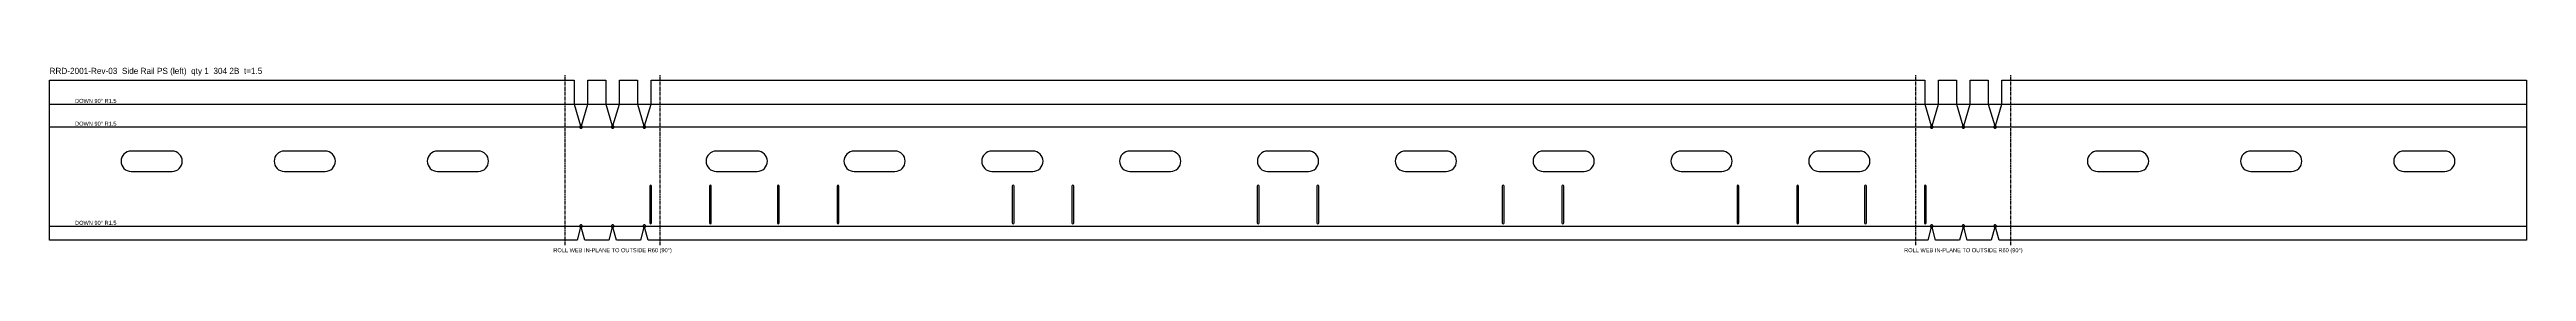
# Model space of a CAD drawing. Header units: millimetres. Extents: x 0 to 2426, y -13 to 169.
import ezdxf
from ezdxf.enums import TextEntityAlignment as Align

# ---------------------------------------------------------------- set-up
doc = ezdxf.new("R2010")
doc.units = ezdxf.units.MM
doc.linetypes.add('CENTER', pattern=[5.08, 3.175, -0.635, 0.635, -0.635])
doc.linetypes.add('DASHED', pattern=[1.524, 1.27, -0.254])
for name, color, linetype in [('BEND', 2, 'DASHED'), ('CUT', 7, 'Continuous'), ('NOTES', 3, 'Continuous'), ('ROLL', 4, 'CENTER')]:
    doc.layers.add(name, color=color, linetype=linetype)

msp = doc.modelspace()

# ---------------------------------------------------------------- linework, layer by layer
at = {"layer": 'BEND'}
for p, q in [((0, 133.5), (2426.1, 133.5)), ((0, 111.1), (2426.1, 111.1)), ((0, 13.7), (2426.1, 13.7))]:
    msp.add_line(p, q, dxfattribs=at)
at = {"layer": 'CUT'}
msp.add_lwpolyline([(2426.1, 157.2), (2426.1, 0), (1909.5, 0), (1906, 12.5), (1906.1, 12.5), (1906.3, 12.7), (1906.5, 12.8), (1906.7, 13), (1906.8, 13.2), (1906.9, 13.5), (1906.9, 13.7), (1906.9, 13.9), (1906.8, 14.2), (1906.7, 14.4), (1906.5, 14.6), (1906.3, 14.7), (1906.1, 14.9), (1905.9, 14.9), (1905.6, 14.9), (1905.4, 14.9), (1905.1, 14.9), (1904.9, 14.7), (1904.7, 14.6), (1904.6, 14.4), (1904.5, 14.2), (1904.4, 13.9), (1904.4, 13.7), (1904.4, 13.5), (1904.5, 13.2), (1904.6, 13), (1904.7, 12.8), (1904.9, 12.7), (1905.1, 12.5), (1905.3, 12.5), (1901.8, 0), (1878.4, 0), (1874.9, 12.5), (1875.1, 12.5), (1875.3, 12.7), (1875.5, 12.8), (1875.6, 13), (1875.8, 13.2), (1875.8, 13.5), (1875.9, 13.7), (1875.8, 13.9), (1875.8, 14.2), (1875.6, 14.4), (1875.5, 14.6), (1875.3, 14.7), (1875.1, 14.9), (1874.8, 14.9), (1874.6, 14.9), (1874.4, 14.9), (1874.1, 14.9), (1873.9, 14.7), (1873.7, 14.6), (1873.6, 14.4), (1873.4, 14.2), (1873.4, 13.9), (1873.4, 13.7), (1873.4, 13.5), (1873.4, 13.2), (1873.6, 13), (1873.7, 12.8), (1873.9, 12.7), (1874.1, 12.5), (1874.3, 12.5), (1870.8, 0), (1847.4, 0), (1843.9, 12.5), (1844.1, 12.5), (1844.3, 12.7), (1844.5, 12.8), (1844.6, 13), (1844.7, 13.2), (1844.8, 13.5), (1844.8, 13.7), (1844.8, 13.9), (1844.7, 14.2), (1844.6, 14.4), (1844.5, 14.6), (1844.3, 14.7), (1844.1, 14.9), (1843.8, 14.9), (1843.6, 14.9), (1843.3, 14.9), (1843.1, 14.9), (1842.9, 14.7), (1842.7, 14.6), (1842.5, 14.4), (1842.4, 14.2), (1842.4, 13.9), (1842.3, 13.7), (1842.4, 13.5), (1842.4, 13.2), (1842.5, 13), (1842.7, 12.8), (1842.9, 12.7), (1843.1, 12.5), (1843.2, 12.5), (1839.7, 0), (586.4, 0), (582.9, 12.5), (583, 12.5), (583.3, 12.7), (583.4, 12.8), (583.6, 13), (583.7, 13.2), (583.8, 13.5), (583.8, 13.7), (583.8, 13.9), (583.7, 14.2), (583.6, 14.4), (583.4, 14.6), (583.3, 14.7), (583, 14.9), (582.8, 14.9), (582.6, 14.9), (582.3, 14.9), (582.1, 14.9), (581.9, 14.7), (581.7, 14.6), (581.5, 14.4), (581.4, 14.2), (581.3, 13.9), (581.3, 13.7), (581.3, 13.5), (581.4, 13.2), (581.5, 13), (581.7, 12.8), (581.9, 12.7), (582.1, 12.5), (582.2, 12.5), (578.7, 0), (555.4, 0), (551.9, 12.5), (552, 12.5), (552.2, 12.7), (552.4, 12.8), (552.6, 13), (552.7, 13.2), (552.8, 13.5), (552.8, 13.7), (552.8, 13.9), (552.7, 14.2), (552.6, 14.4), (552.4, 14.6), (552.2, 14.7), (552, 14.9), (551.8, 14.9), (551.5, 14.9), (551.3, 14.9), (551.1, 14.9), (550.8, 14.7), (550.7, 14.6), (550.5, 14.4), (550.4, 14.2), (550.3, 13.9), (550.3, 13.7), (550.3, 13.5), (550.4, 13.2), (550.5, 13), (550.7, 12.8), (550.8, 12.7), (551.1, 12.5), (551.2, 12.5), (547.7, 0), (524.4, 0), (520.8, 12.5), (521, 12.5), (521.2, 12.7), (521.4, 12.8), (521.6, 13), (521.7, 13.2), (521.7, 13.5), (521.8, 13.7), (521.7, 13.9), (521.7, 14.2), (521.6, 14.4), (521.4, 14.6), (521.2, 14.7), (521, 14.9), (520.8, 14.9), (520.5, 14.9), (520.3, 14.9), (520, 14.9), (519.8, 14.7), (519.6, 14.6), (519.5, 14.4), (519.4, 14.2), (519.3, 13.9), (519.3, 13.7), (519.3, 13.5), (519.4, 13.2), (519.5, 13), (519.6, 12.8), (519.8, 12.7), (520, 12.5), (520.2, 12.5), (516.7, 0), (0, 0), (0, 157.2), (513.8, 157.2), (513.8, 133.5), (520.2, 112.3), (520, 112.2), (519.8, 112.1), (519.6, 112), (519.5, 111.8), (519.4, 111.6), (519.3, 111.3), (519.3, 111.1), (519.3, 110.8), (519.4, 110.6), (519.5, 110.4), (519.6, 110.2), (519.8, 110.1), (520, 109.9), (520.3, 109.9), (520.5, 109.8), (520.8, 109.9), (521, 109.9), (521.2, 110.1), (521.4, 110.2), (521.6, 110.4), (521.7, 110.6), (521.7, 110.8), (521.8, 111.1), (521.7, 111.3), (521.7, 111.6), (521.6, 111.8), (521.4, 112), (521.2, 112.1), (521, 112.2), (520.9, 112.3), (527.3, 133.5), (527.3, 157.2), (544.8, 157.2), (544.8, 133.5), (551.2, 112.3), (551.1, 112.2), (550.8, 112.1), (550.7, 112), (550.5, 111.8), (550.4, 111.6), (550.3, 111.3), (550.3, 111.1), (550.3, 110.8), (550.4, 110.6), (550.5, 110.4), (550.7, 110.2), (550.8, 110.1), (551.1, 109.9), (551.3, 109.9), (551.5, 109.8), (551.8, 109.9), (552, 109.9), (552.2, 110.1), (552.4, 110.2), (552.6, 110.4), (552.7, 110.6), (552.8, 110.8), (552.8, 111.1), (552.8, 111.3), (552.7, 111.6), (552.6, 111.8), (552.4, 112), (552.2, 112.1), (552, 112.2), (551.9, 112.3), (558.3, 133.5), (558.3, 157.2), (575.8, 157.2), (575.8, 133.5), (582.2, 112.3), (582.1, 112.2), (581.9, 112.1), (581.7, 112), (581.5, 111.8), (581.4, 111.6), (581.3, 111.3), (581.3, 111.1), (581.3, 110.8), (581.4, 110.6), (581.5, 110.4), (581.7, 110.2), (581.9, 110.1), (582.1, 109.9), (582.3, 109.9), (582.6, 109.8), (582.8, 109.9), (583, 109.9), (583.3, 110.1), (583.4, 110.2), (583.6, 110.4), (583.7, 110.6), (583.8, 110.8), (583.8, 111.1), (583.8, 111.3), (583.7, 111.6), (583.6, 111.8), (583.4, 112), (583.3, 112.1), (583, 112.2), (582.9, 112.3), (589.3, 133.5), (589.3, 157.2), (1836.8, 157.2), (1836.8, 133.5), (1843.2, 112.3), (1843.1, 112.2), (1842.9, 112.1), (1842.7, 112), (1842.5, 111.8), (1842.4, 111.6), (1842.4, 111.3), (1842.3, 111.1), (1842.4, 110.8), (1842.4, 110.6), (1842.5, 110.4), (1842.7, 110.2), (1842.9, 110.1), (1843.1, 109.9), (1843.3, 109.9), (1843.6, 109.8), (1843.8, 109.9), (1844.1, 109.9), (1844.3, 110.1), (1844.5, 110.2), (1844.6, 110.4), (1844.7, 110.6), (1844.8, 110.8), (1844.8, 111.1), (1844.8, 111.3), (1844.7, 111.6), (1844.6, 111.8), (1844.5, 112), (1844.3, 112.1), (1844.1, 112.2), (1843.9, 112.3), (1850.3, 133.5), (1850.3, 157.2), (1867.9, 157.2), (1867.9, 133.5), (1874.2, 112.3), (1874.1, 112.2), (1873.9, 112.1), (1873.7, 112), (1873.6, 111.8), (1873.4, 111.6), (1873.4, 111.3), (1873.4, 111.1), (1873.4, 110.8), (1873.4, 110.6), (1873.6, 110.4), (1873.7, 110.2), (1873.9, 110.1), (1874.1, 109.9), (1874.4, 109.9), (1874.6, 109.8), (1874.8, 109.9), (1875.1, 109.9), (1875.3, 110.1), (1875.5, 110.2), (1875.6, 110.4), (1875.8, 110.6), (1875.8, 110.8), (1875.9, 111.1), (1875.8, 111.3), (1875.8, 111.6), (1875.6, 111.8), (1875.5, 112), (1875.3, 112.1), (1875.1, 112.2), (1875, 112.3), (1881.3, 133.5), (1881.3, 157.2), (1898.9, 157.2), (1898.9, 133.5), (1905.3, 112.3), (1905.1, 112.2), (1904.9, 112.1), (1904.7, 112), (1904.6, 111.8), (1904.5, 111.6), (1904.4, 111.3), (1904.4, 111.1), (1904.4, 110.8), (1904.5, 110.6), (1904.6, 110.4), (1904.7, 110.2), (1904.9, 110.1), (1905.1, 109.9), (1905.4, 109.9), (1905.6, 109.8), (1905.9, 109.9), (1906.1, 109.9), (1906.3, 110.1), (1906.5, 110.2), (1906.7, 110.4), (1906.8, 110.6), (1906.9, 110.8), (1906.9, 111.1), (1906.9, 111.3), (1906.8, 111.6), (1906.7, 111.8), (1906.5, 112), (1906.3, 112.1), (1906.1, 112.2), (1906, 112.3), (1912.4, 133.5), (1912.4, 157.2)], close=True, dxfattribs=at)
for points in [[(120, 67.4, 1), (120, 87.4), (80, 87.4, 1), (80, 67.4)], [(270, 67.4, 1), (270, 87.4), (230, 87.4, 1), (230, 67.4)], [(420, 67.4, 1), (420, 87.4), (380, 87.4, 1), (380, 67.4)], [(693.1, 67.4, 1), (693.1, 87.4), (653.1, 87.4, 1), (653.1, 67.4)], [(828.1, 67.4, 1), (828.1, 87.4), (788.1, 87.4, 1), (788.1, 67.4)], [(963.1, 67.4, 1), (963.1, 87.4), (923.1, 87.4, 1), (923.1, 67.4)], [(1098.1, 67.4, 1), (1098.1, 87.4), (1058.1, 87.4, 1), (1058.1, 67.4)], [(1233.1, 67.4, 1), (1233.1, 87.4), (1193.1, 87.4, 1), (1193.1, 67.4)], [(1368.1, 67.4, 1), (1368.1, 87.4), (1328.1, 87.4, 1), (1328.1, 67.4)], [(1503.1, 67.4, 1), (1503.1, 87.4), (1463.1, 87.4, 1), (1463.1, 67.4)], [(1638.1, 67.4, 1), (1638.1, 87.4), (1598.1, 87.4, 1), (1598.1, 67.4)], [(1773.1, 67.4, 1), (1773.1, 87.4), (1733.1, 87.4, 1), (1733.1, 67.4)], [(2046.1, 67.4, 1), (2046.1, 87.4), (2006.1, 87.4, 1), (2006.1, 67.4)], [(2196.1, 67.4, 1), (2196.1, 87.4), (2156.1, 87.4, 1), (2156.1, 67.4)], [(2346.1, 67.4, 1), (2346.1, 87.4), (2306.1, 87.4, 1), (2306.1, 67.4)], [(589.7, 53, 1), (587.9, 53), (587.9, 16.8, 1), (589.7, 16.8)], [(648.2, 53, 1), (646.4, 53), (646.4, 16.8, 1), (648.2, 16.8)], [(714.7, 53, 1), (712.9, 53), (712.9, 16.8, 1), (714.7, 16.8)], [(773.2, 53, 1), (771.4, 53), (771.4, 16.8, 1), (773.2, 16.8)], [(944.7, 53, 1), (942.9, 53), (942.9, 16.8, 1), (944.7, 16.8)], [(1003.2, 53, 1), (1001.4, 53), (1001.4, 16.8, 1), (1003.2, 16.8)], [(1184.7, 53, 1), (1182.9, 53), (1182.9, 16.8, 1), (1184.7, 16.8)], [(1243.2, 53, 1), (1241.4, 53), (1241.4, 16.8, 1), (1243.2, 16.8)], [(1424.7, 53, 1), (1422.9, 53), (1422.9, 16.8, 1), (1424.7, 16.8)], [(1483.2, 53, 1), (1481.4, 53), (1481.4, 16.8, 1), (1483.2, 16.8)], [(1654.7, 53, 1), (1652.9, 53), (1652.9, 16.8, 1), (1654.7, 16.8)], [(1713.2, 53, 1), (1711.4, 53), (1711.4, 16.8, 1), (1713.2, 16.8)], [(1779.7, 53, 1), (1777.9, 53), (1777.9, 16.8, 1), (1779.7, 16.8)], [(1838.2, 53, 1), (1836.4, 53), (1836.4, 16.8, 1), (1838.2, 16.8)]]:
    msp.add_lwpolyline(points, format="xyb", close=True, dxfattribs=at)
at = {"layer": 'ROLL'}
for p, q in [((505, -5), (505, 162.2)), ((598.1, -5), (598.1, 162.2)), ((1828.1, -5), (1828.1, 162.2)), ((1921.1, -5), (1921.1, 162.2))]:
    msp.add_line(p, q, dxfattribs=at)

# ---------------------------------------------------------------- texts
at = {"layer": 'BEND'}
for p in [(25, 134.7), (25, 112.3), (25, 14.9)]:
    msp.add_text('DOWN 90° R1.5', height=4, dxfattribs=at).set_placement(p)
at = {"layer": 'NOTES'}
msp.add_text('RRD-2001-Rev-03  Side Rail PS (left)  qty 1  304 2B  t=1.5', height=6, dxfattribs=at).set_placement((0, 163.2))
at = {"layer": 'ROLL'}
for p in [(551.5, -12), (1874.6, -12)]:
    msp.add_text('ROLL WEB IN-PLANE TO OUTSIDE R60 (90°)', height=4, dxfattribs=at).set_placement(p, align=Align.CENTER)

doc.saveas('drawing.dxf')
